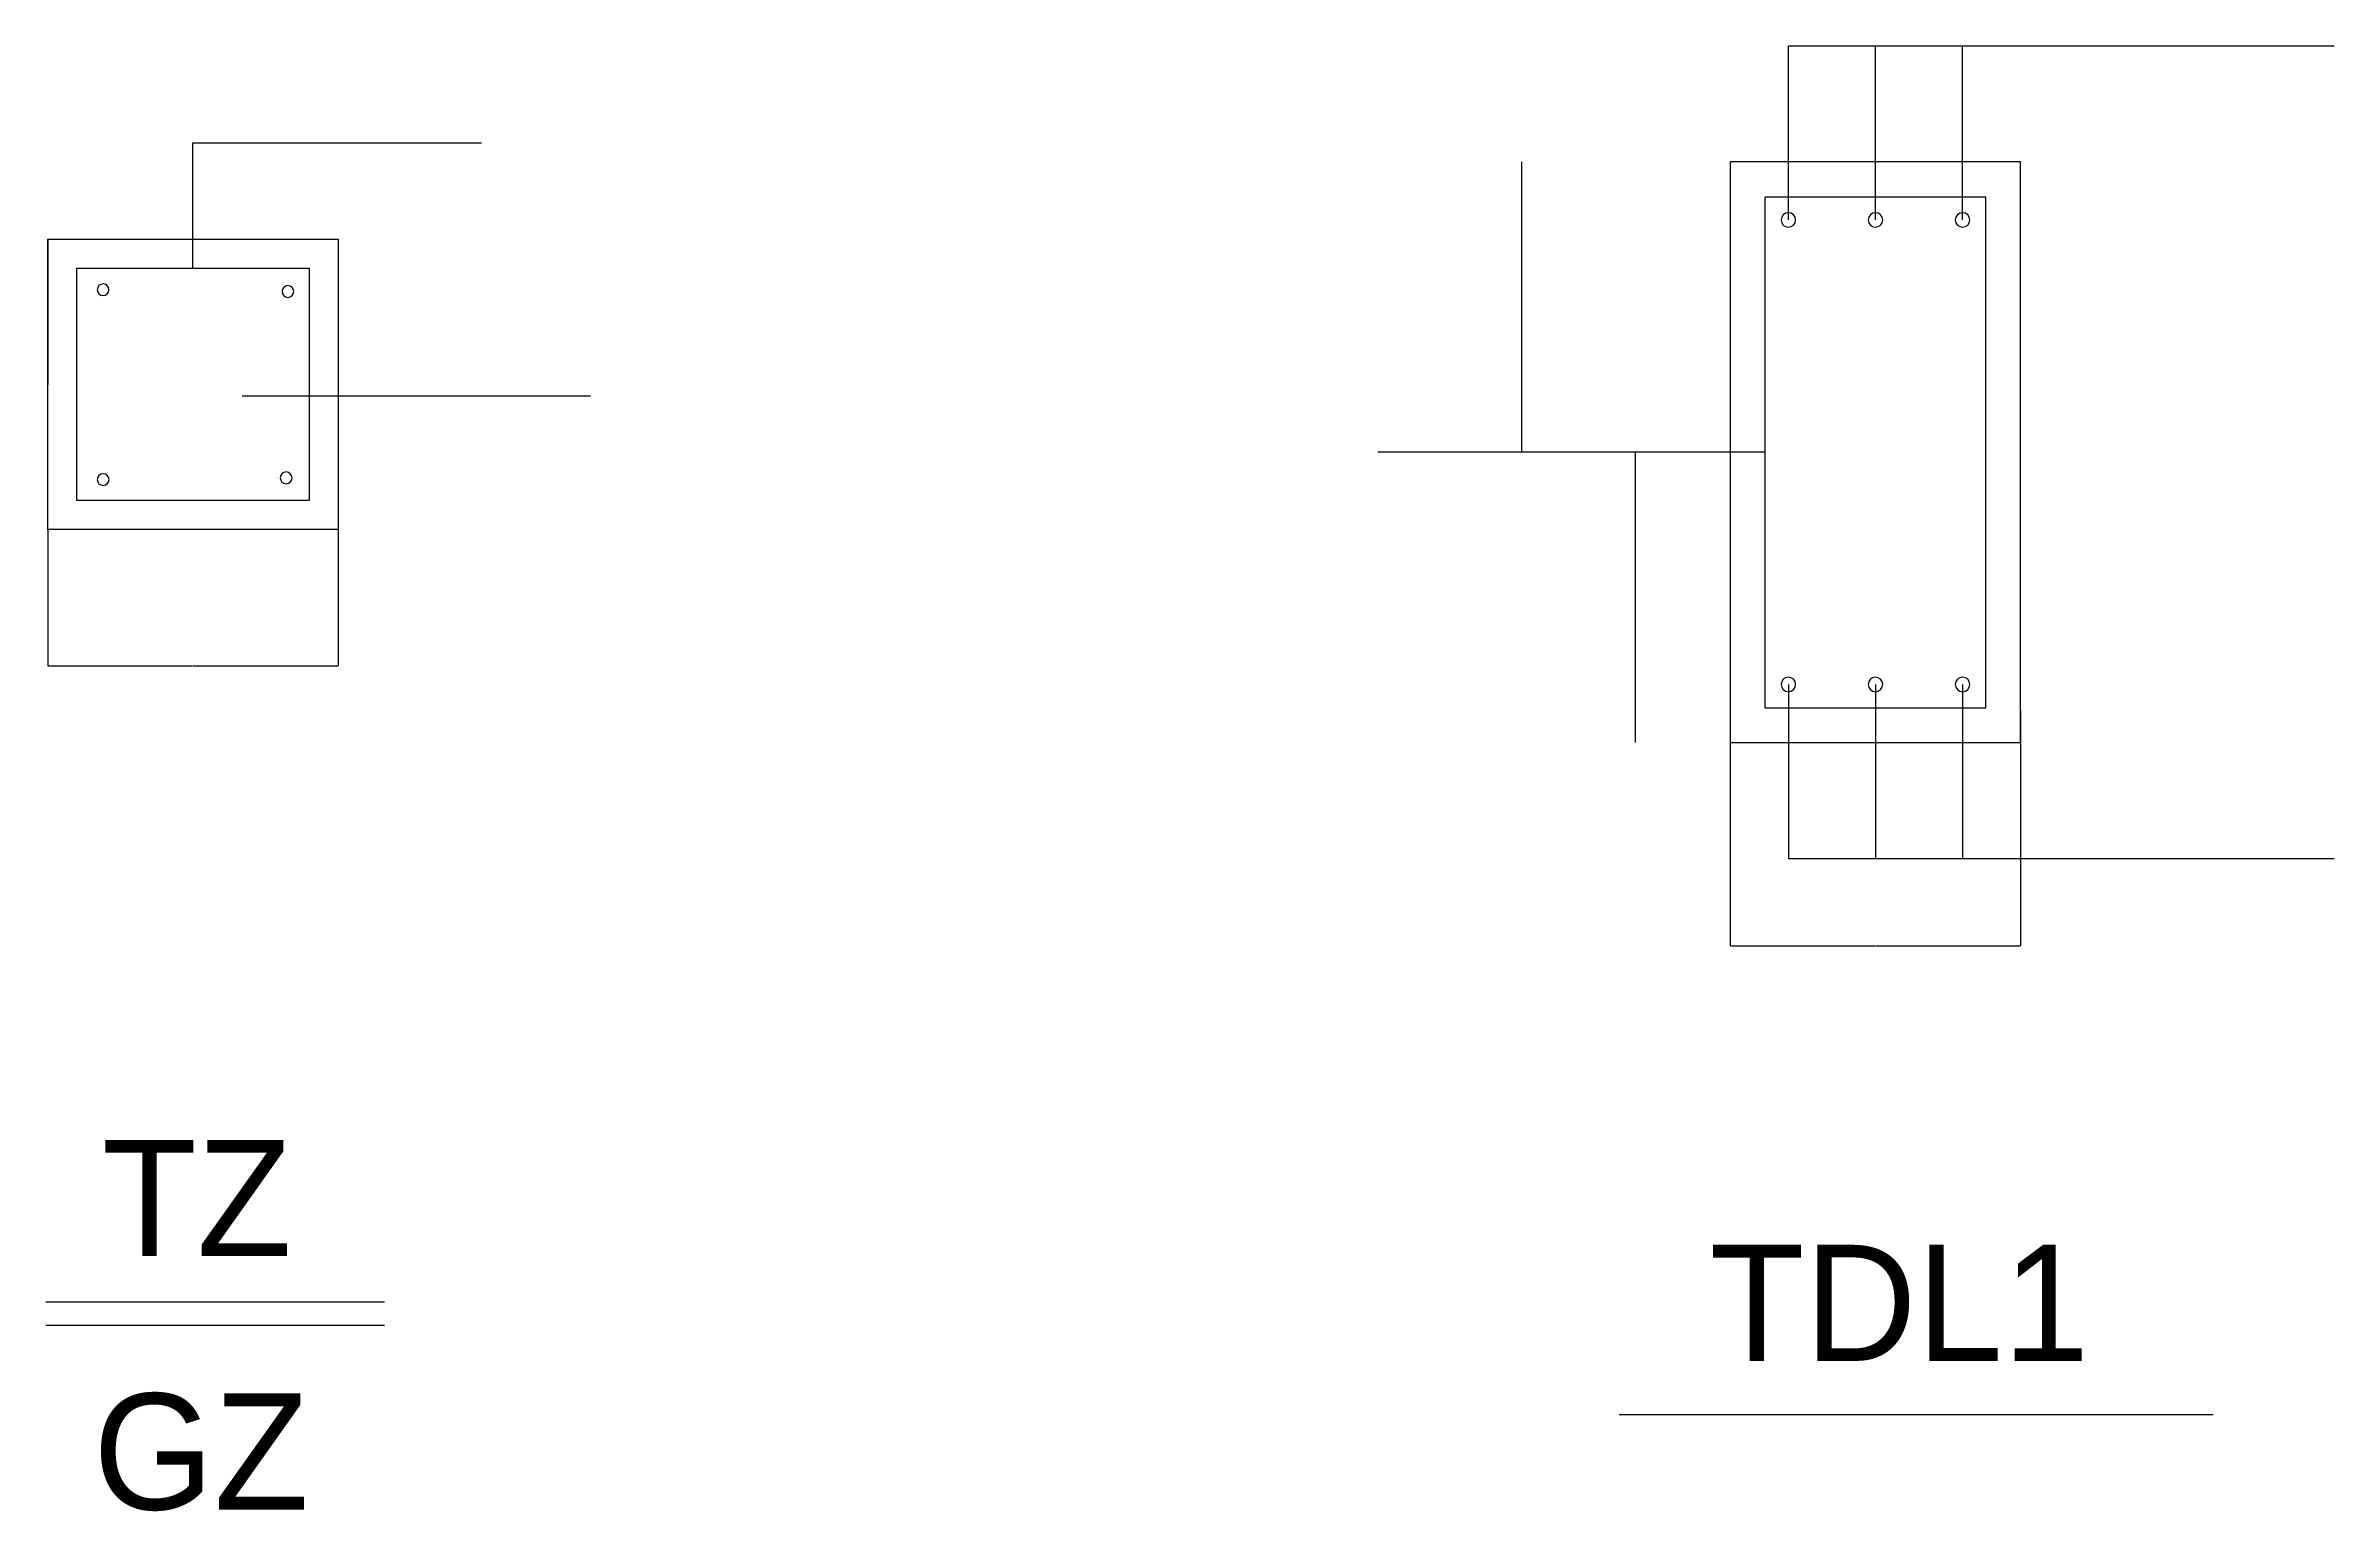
# Model space of a CAD drawing. Header units: metres. Extents: x 108254 to 124671, y 61196 to 72538.
# Drawn here: x 114934 to 122816, y 67490 to 72538 of the extents above; entities that cross this region are included whole.
import ezdxf

# ---------------------------------------------------------------- set-up
doc = ezdxf.new("R2010")
doc.units = ezdxf.units.M
for name, color, linetype in [('尺寸标注', 7, 'Continuous'), ('轮廓线', 4, 'Continuous'), ('钢筋', 1, 'Continuous'), ('钢筋标注', 11, 'Continuous')]:
    doc.layers.add(name, color=color, linetype=linetype)
doc.dimstyles.get("Standard").update_dxf_attribs({"dimtxt": 2.5, "dimasz": 2.5, "dimexe": 1.25, "dimexo": 0.625, "dimtad": 1, "dimcen": 2.5, "dimazin": 3, "dimtfac": 1, "dimtmove": 0, "dimatfit": 3})

# ---------------------------------------------------------------- blocks, each defined once
blk = doc.blocks.new('*D5')
for p, q in [((120016.32, 72138.31), (120016.32, 71138.31)), ((120211.275, 71138.31), (120016.07, 71138.31)), ((120409.48, 71138.31), (120214.275, 71138.31)), ((120409.23, 70138.31), (120409.23, 71138.31))]:
    blk.add_line(p, q)
at = {"layer": 'Defpoints'}
for p in [(120016.32, 72138.31), (120409.23, 71138.31), (120409.23, 70138.31)]:
    blk.add_point(p, dxfattribs=at)
at = {"layer": '尺寸标注', "insert": (120212.775, 71138.31), "char_height": 1, "attachment_point": 5}
blk.add_mtext('450', dxfattribs=at)
blk = doc.blocks.new('*D6')
for p, q in [((114940.8, 71871.68), (114940.8, 71371.68)), ((114940.55, 71371.68), (114940.3, 71371.68)), ((114940.8, 70871.68), (114940.8, 71371.68)), ((114940.8, 71371.68), (114940.8, 71371.68)), ((114941.05, 71371.68), (114941.3, 71371.68))]:
    blk.add_line(p, q)
at = {"layer": 'Defpoints'}
for p in [(114940.8, 71871.68), (114940.8, 71371.68), (114940.8, 70871.68)]:
    blk.add_point(p, dxfattribs=at)
at = {"layer": '尺寸标注', "insert": (114940.8, 71372.805), "char_height": 1, "attachment_point": 5}
blk.add_mtext('200', dxfattribs=at)
blk = doc.blocks.new('*D13')
for p, q in [((120735.7, 70250.16), (120735.7, 69438.46)), ((121735.7, 70250.16), (121735.7, 69438.46)), ((120735.95, 69438.46), (121234.2, 69438.46)), ((121237.2, 69438.46), (121735.45, 69438.46))]:
    blk.add_line(p, q)
at = {"layer": 'Defpoints'}
for p in [(120735.7, 70250.16), (121735.7, 70250.16), (120735.7, 69438.46)]:
    blk.add_point(p, dxfattribs=at)
at = {"layer": '尺寸标注', "insert": (121235.7, 69438.46), "char_height": 1, "attachment_point": 5}
blk.add_mtext('200', dxfattribs=at)
blk = doc.blocks.new('*D14')
for p, q in [((114940.8, 70871.68), (114940.8, 70402.73)), ((115940.8, 70871.68), (115940.8, 70402.73)), ((114941.05, 70402.73), (115439.3, 70402.73)), ((115442.3, 70402.73), (115940.55, 70402.73))]:
    blk.add_line(p, q)
at = {"layer": 'Defpoints'}
for p in [(114940.8, 70871.68), (115940.8, 70871.68), (114940.8, 70402.73)]:
    blk.add_point(p, dxfattribs=at)
at = {"layer": '尺寸标注', "insert": (115440.8, 70402.73), "char_height": 1, "attachment_point": 5}
blk.add_mtext('200', dxfattribs=at)

msp = doc.modelspace()

# ---------------------------------------------------------------- linework, layer by layer
for points in [[(114934.16, 68211.35), (116101.04, 68211.35)], [(114934.16, 68131.35), (116101.04, 68131.35)]]:
    msp.add_lwpolyline(points)
at = {"layer": '尺寸标注'}
msp.add_lwpolyline([(120352.57, 67823.17), (122398.54, 67823.17)], dxfattribs=at)
at = {"layer": '轮廓线'}
for points in [[(120735.7, 70138.31), (121735.7, 70138.31), (121735.7, 72138.31), (120735.7, 72138.31)], [(114940.8, 71871.68), (115940.8, 71871.68), (115940.8, 70871.68), (114940.8, 70871.68)]]:
    msp.add_lwpolyline(points, close=True, dxfattribs=at)
at = {"layer": '钢筋'}
msp.add_lwpolyline([(115040.8, 71771.68), (115840.8, 71771.68), (115840.8, 70971.68), (115040.8, 70971.68)], close=True, dxfattribs=at)
for points in [[(115111.38, 71697.82, 1), (115151.88, 71697.82, 1)], [(115747.76, 71691.88, 1), (115788.26, 71691.88, 1)], [(115111.44, 71044.01, 1), (115151.94, 71044.01, 1)], [(115741.78, 71049.98, 1), (115782.28, 71049.98, 1)]]:
    msp.add_lwpolyline(points, format="xyb", close=True, dxfattribs=at)
at = {"layer": '钢筋标注'}
for p, q in [((120935.7, 71938.31), (120935.7, 72538.31)), ((120935.7, 72538.31), (122815.7, 72538.31)), ((121235.7, 71938.31), (121235.7, 72538.31)), ((121535.7, 71938.31), (121535.7, 72538.31)), ((115440.8, 71771.68), (115440.8, 72203.67)), ((115440.8, 72203.67), (116434.68, 72203.67)), ((115610.52, 71332.93), (116810.52, 71332.93)), ((120855.7, 71138.31), (119522.27, 71138.31))]:
    msp.add_line(p, q, dxfattribs=at)
for points in [[(120855.7, 70258.31), (120855.7, 72018.31)], [(120855.7, 72018.31), (121615.7, 72018.31)], [(121615.7, 70258.31), (121615.7, 72018.31)], [(120935.7, 70338.31), (120935.7, 69738.31), (122815.7, 69738.31)], [(121235.7, 70338.31), (121235.7, 69738.31)], [(121535.7, 70338.31), (121535.7, 69738.31)], [(120855.7, 70258.31), (121615.7, 70258.31)]]:
    msp.add_lwpolyline(points, dxfattribs=at)
for points in [[(120910.7, 71938.31, 1), (120960.7, 71938.31, 1)], [(121210.7, 71938.31, 1), (121260.7, 71938.31, 1)], [(121510.7, 71938.31, 1), (121560.7, 71938.31, 1)], [(120910.7, 70338.31, 1), (120960.7, 70338.31, 1)], [(121210.7, 70338.31, 1), (121260.7, 70338.31, 1)], [(121510.7, 70338.31, 1), (121560.7, 70338.31, 1)]]:
    msp.add_lwpolyline(points, format="xyb", close=True, dxfattribs=at)

# ---------------------------------------------------------------- texts
for s, p in [('TZ', (115127.77, 68369.39)), ('TDL1', (120664.31, 68008.29)), ('GZ', (115097.29, 67496.08))]:
    msp.add_text(s, height=400).set_placement(p)

# ---------------------------------------------------------------- dimensions: what is measured, and where the dimension line sits
at = {"layer": '尺寸标注'}
for base, p1, p2, text, picture, middle in [((120409.23, 71138.31), (120409.23, 70138.31), (120016.32, 72138.31), '450', '*D5', (120212.775, 71138.31)), ((114940.8, 71371.68), (114940.8, 71871.68), (114940.8, 70871.68), '200', '*D6', (114940.8, 71372.805)), ((114940.8, 70402.73), (114940.8, 70871.68), (115940.8, 70871.68), '200', '*D14', (115440.8, 70402.73)), ((120735.7, 69438.46), (120735.7, 70250.16), (121735.7, 70250.16), '200', '*D13', (121235.7, 69438.46))]:
    dim = msp.add_linear_dim(base=base, p1=p1, p2=p2, text=text, dimstyle='Standard', dxfattribs=at)
    dim.commit()
    dim.dimension.update_dxf_attribs({"geometry": picture, "text_midpoint": middle})

doc.saveas('drawing.dxf')
